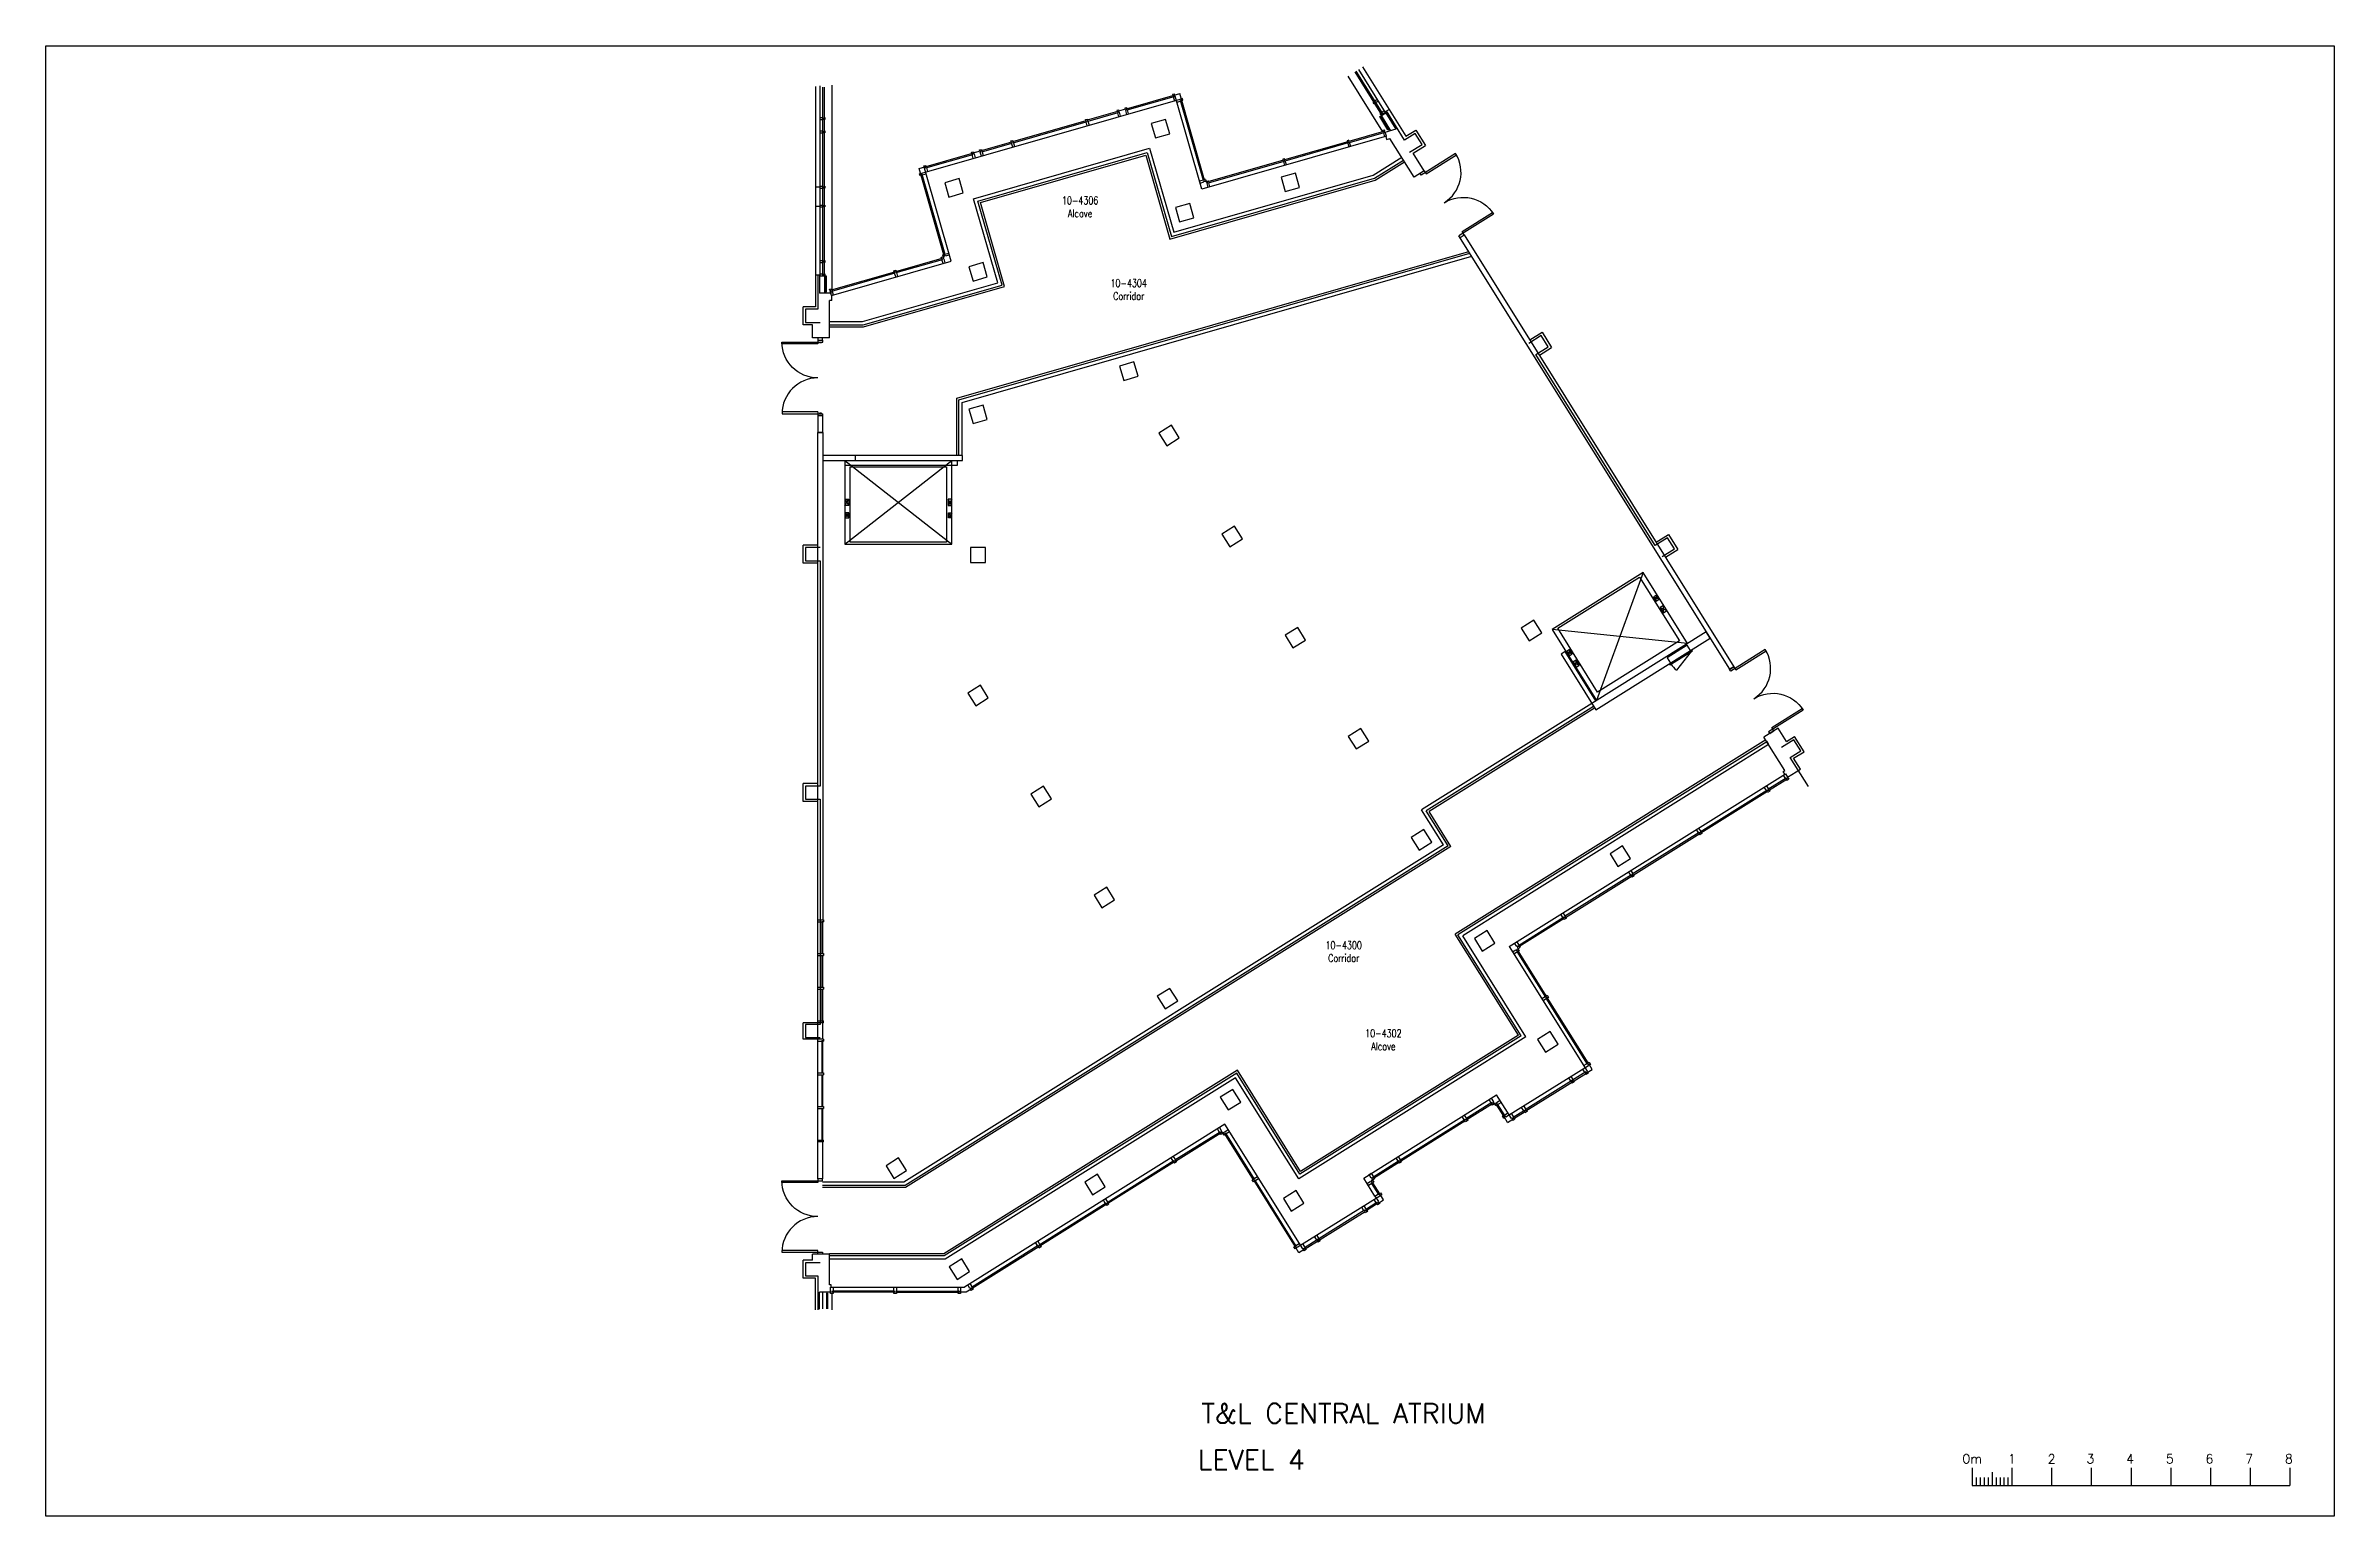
# Model space of a CAD drawing. Extents: x 11182 to 734459, y -1391328 to 152085.
# Drawn here: x 78217 to 135851, y -1153442 to -1116426 of the extents above; entities that cross this region are included whole.
import ezdxf
from ezdxf.enums import TextEntityAlignment as Align

# ---------------------------------------------------------------- set-up
doc = ezdxf.new("R2010")
doc.units = 0
doc.header["$LTSCALE"] = 500
doc.header["$MEASUREMENT"] = 0
doc.layers.get('0').update_dxf_attribs({"linetype": 'CONTINUOUS'})
doc.layers.add('0_Defpoints', color=106, linetype='CONTINUOUS', plot=False)
for name, color, linetype in [('0_room_data', 7, 'CONTINUOUS'), ('0_text', 7, 'CONTINUOUS'), ('1_Wall_Exist', 251, 'CONTINUOUS'), ('3_Text', 7, 'CONTINUOUS')]:
    doc.layers.add(name, color=color, linetype=linetype)
doc.styles.add('1_200', font='simplex.shx', dxfattribs={"width": 0.75, "height": 460})
doc.styles.get("Standard").update_dxf_attribs({"font": 'ROMANS', "height": 200})

msp = doc.modelspace()

# ---------------------------------------------------------------- texts
at = {"layer": '0_text'}
for s, p in [('T&L CENTRAL ATRIUM', (107321, -1151102)), ('LEVEL 4', (107231, -1152269))]:
    msp.add_text(s, height=500, rotation=0, dxfattribs=at).set_placement(p)
for s, p in [('0m', (126734, -1151997)), ('1', (127734, -1151997)), ('2', (128734, -1151997)), ('3', (129710, -1151997)), ('4', (130710, -1151997)), ('5', (131710, -1151997)), ('6', (132710, -1151997)), ('7', (133710, -1151997)), ('8', (134710, -1151997))]:
    msp.add_text(s, height=231, rotation=0, dxfattribs=at).set_placement(p, align=Align.MIDDLE_CENTER)

# ---------------------------------------------------------------- blocks, each defined once
blk = doc.blocks.new('room_data')
at = {"layer": '3_Text', "style": '1_200', "width": 0.75}
for tag, p in [('ROOMNUM', (0, 0)), ('ROOMUSE', (0, -575))]:
    blk.add_attdef(tag, text='', height=345, dxfattribs=at).set_placement(p, align=Align.MIDDLE_CENTER)

# ---------------------------------------------------------------- linework, layer by layer
for p, q in [((126734, -1152222), (126734, -1152667)), ((126734, -1152667), (134734, -1152667)), ((126834, -1152468), (126834, -1152667)), ((126934, -1152468), (126934, -1152667)), ((127034, -1152468), (127034, -1152667)), ((127134, -1152468), (127134, -1152667)), ((127234, -1152335), (127234, -1152667)), ((127334, -1152468), (127334, -1152667)), ((127434, -1152468), (127434, -1152667)), ((127534, -1152468), (127534, -1152667)), ((127634, -1152468), (127634, -1152667)), ((127734, -1152222), (127734, -1152667)), ((128734, -1152222), (128734, -1152667)), ((129734, -1152222), (129734, -1152667)), ((130734, -1152222), (130734, -1152667)), ((131734, -1152222), (131734, -1152667)), ((132734, -1152222), (132734, -1152667)), ((133734, -1152222), (133734, -1152667)), ((134734, -1152222), (134734, -1152667))]:
    msp.add_line(p, q)
at = {"layer": '0_Defpoints'}
msp.add_lwpolyline([(78217, -1116426), (135851, -1116426), (135851, -1153442), (78217, -1153442)], close=True, dxfattribs=at)
at = {"layer": '1_Wall_Exist'}
for p, q in [((111380, -1116957), (112473, -1118705)), ((97601, -1117450), (97601, -1122998)), ((97709, -1117434), (97709, -1122214)), ((97782, -1117471), (97782, -1122214)), ((97819, -1117471), (97819, -1122214)), ((98022, -1122653), (98022, -1117419)), ((111010, -1117188), (111886, -1118591)), ((111182, -1117081), (111859, -1118164)), ((111213, -1117061), (111890, -1118144)), ((111275, -1117022), (111952, -1118106)), ((100278, -1119634), (106786, -1117767)), ((105210, -1118081), (104445, -1118300)), ((105240, -1118044), (105191, -1118057)), ((105191, -1118057), (105199, -1118084)), ((105210, -1118081), (105219, -1118111)), ((105413, -1118023), (105234, -1118074)), ((105243, -1118104), (105234, -1118074)), ((105247, -1118071), (105240, -1118044)), ((105256, -1118100), (105243, -1118104)), ((105284, -1118198), (105256, -1118100)), ((105442, -1117986), (105394, -1117999)), ((105394, -1117999), (105402, -1118026)), ((105421, -1118053), (105410, -1118056)), ((105410, -1118056), (105438, -1118154)), ((105413, -1118023), (105421, -1118053)), ((105437, -1118016), (106779, -1117631)), ((105445, -1118046), (105437, -1118016)), ((105450, -1118012), (105442, -1117986)), ((106623, -1117708), (105445, -1118046)), ((105486, -1118140), (105458, -1118042)), ((106644, -1117641), (106596, -1117655)), ((106596, -1117655), (106603, -1117682)), ((106612, -1117712), (106640, -1117809)), ((106614, -1117679), (106623, -1117708)), ((106647, -1117702), (106638, -1117672)), ((106651, -1117668), (106644, -1117641)), ((106660, -1117698), (106647, -1117702)), ((107330, -1120035), (106660, -1117698)), ((106702, -1117844), (106799, -1117816)), ((107403, -1119807), (106779, -1117631)), ((106789, -1117778), (106786, -1117767)), ((106819, -1117770), (106789, -1117778)), ((106796, -1117802), (106826, -1117794)), ((107373, -1119816), (106796, -1117802)), ((106843, -1117751), (106816, -1117759)), ((106829, -1117807), (106856, -1117799)), ((106856, -1117799), (106843, -1117751)), ((111655, -1117838), (111639, -1117848)), ((111639, -1117848), (111665, -1117890)), ((111692, -1117828), (111661, -1117847)), ((111681, -1117880), (111665, -1117890)), ((111706, -1117849), (111674, -1117868)), ((111748, -1117779), (111686, -1117818)), ((111775, -1117822), (111713, -1117860)), ((111926, -1118063), (111864, -1118102)), ((111952, -1118106), (111890, -1118144)), ((111944, -1118092), (112049, -1118026)), ((111954, -1118105), (112218, -1118528)), ((112440, -1118798), (111983, -1118067)), ((97709, -1118234), (97782, -1118234)), ((97709, -1118284), (97782, -1118284)), ((97709, -1118569), (97782, -1118569)), ((97709, -1118619), (97782, -1118619)), ((97782, -1118246), (97819, -1118246)), ((97782, -1118271), (97819, -1118271)), ((97782, -1118581), (97819, -1118581)), ((97782, -1118606), (97819, -1118606)), ((97819, -1118234), (97838, -1118234)), ((97819, -1118284), (97838, -1118284)), ((97819, -1118569), (97838, -1118569)), ((97819, -1118619), (97838, -1118619)), ((97838, -1118234), (97838, -1118284)), ((97838, -1118569), (97838, -1118619)), ((102571, -1118838), (104421, -1118307)), ((102579, -1118868), (104417, -1118341)), ((104401, -1118284), (104449, -1118270)), ((104408, -1118311), (104401, -1118284)), ((104417, -1118341), (104430, -1118337)), ((104445, -1118439), (104417, -1118341)), ((104430, -1118337), (104421, -1118307)), ((104445, -1118300), (104454, -1118330)), ((104449, -1118270), (104456, -1118297)), ((104454, -1118330), (104465, -1118327)), ((105219, -1118111), (104460, -1118329)), ((104465, -1118327), (104493, -1118425)), ((105219, -1118111), (105208, -1118114)), ((105208, -1118114), (105236, -1118212)), ((106420, -1118279), (106060, -1118383)), ((106060, -1118383), (106163, -1118743)), ((106163, -1118743), (106523, -1118640)), ((106523, -1118640), (106420, -1118279)), ((111906, -1118585), (111031, -1118836)), ((111915, -1118615), (111040, -1118866)), ((111814, -1118210), (111835, -1118197)), ((112020, -1118541), (111814, -1118210)), ((111833, -1118122), (111816, -1118132)), ((111816, -1118132), (111843, -1118174)), ((112041, -1118528), (111835, -1118197)), ((111870, -1118112), (111839, -1118131)), ((111859, -1118164), (111843, -1118174)), ((111883, -1118133), (111852, -1118152)), ((111856, -1118184), (111962, -1118117)), ((112093, -1118564), (111856, -1118184)), ((111936, -1118547), (111888, -1118561)), ((111888, -1118561), (111895, -1118588)), ((111895, -1118588), (111906, -1118585)), ((111904, -1118618), (111932, -1118716)), ((111906, -1118585), (111915, -1118615)), ((111930, -1118578), (111944, -1118574)), ((111939, -1118608), (111930, -1118578)), ((111944, -1118574), (111936, -1118547)), ((112218, -1118528), (111939, -1118608)), ((111980, -1118702), (111952, -1118604)), ((112020, -1118541), (112041, -1118528)), ((112703, -1118634), (112440, -1118798)), ((112473, -1118705), (112722, -1118549)), ((112877, -1118913), (112703, -1118634)), ((112722, -1118549), (112962, -1118932)), ((100211, -1119515), (101553, -1119130)), ((100384, -1119497), (101562, -1119160)), ((101533, -1119107), (101581, -1119093)), ((101540, -1119133), (101533, -1119107)), ((101577, -1119261), (101549, -1119163)), ((101562, -1119160), (101553, -1119130)), ((101577, -1119123), (101756, -1119072)), ((101588, -1119120), (101577, -1119123)), ((101577, -1119123), (101586, -1119153)), ((101581, -1119093), (101588, -1119120)), ((101585, -1120276), (106017, -1119006)), ((101586, -1119153), (101597, -1119150)), ((101597, -1119150), (101625, -1119247)), ((101694, -1120336), (105957, -1119114)), ((101735, -1119048), (101783, -1119035)), ((101743, -1119075), (101735, -1119048)), ((101756, -1119072), (101743, -1119075)), ((101751, -1119105), (101765, -1119102)), ((101779, -1119203), (101751, -1119105)), ((101765, -1119102), (101756, -1119072)), ((101756, -1120371), (105923, -1119176)), ((101780, -1119065), (102547, -1118845)), ((101780, -1119065), (101789, -1119095)), ((101783, -1119035), (101791, -1119062)), ((101789, -1119095), (102548, -1118877)), ((101789, -1119095), (101800, -1119092)), ((101800, -1119092), (101828, -1119189)), ((102526, -1118822), (102574, -1118808)), ((102534, -1118849), (102526, -1118822)), ((102542, -1118879), (102555, -1118875)), ((102570, -1118976), (102542, -1118879)), ((102555, -1118875), (102547, -1118845)), ((102571, -1118838), (102579, -1118868)), ((102574, -1118808), (102582, -1118835)), ((102579, -1118868), (102590, -1118865)), ((102590, -1118865), (102618, -1118962)), ((105923, -1119176), (106529, -1121291)), ((105957, -1119114), (106564, -1121229)), ((106017, -1119006), (106624, -1121120)), ((111980, -1118702), (107330, -1120035)), ((111007, -1118843), (109412, -1119300)), ((111016, -1118873), (109420, -1119330)), ((111037, -1118805), (110989, -1118819)), ((110989, -1118819), (110996, -1118846)), ((110996, -1118846), (111007, -1118843)), ((111005, -1118876), (111033, -1118973)), ((111007, -1118843), (111016, -1118873)), ((111031, -1118836), (111044, -1118832)), ((111040, -1118866), (111031, -1118836)), ((111044, -1118832), (111037, -1118805)), ((111081, -1118960), (111053, -1118862)), ((111644, -1119681), (112366, -1119230)), ((111965, -1118706), (111987, -1118783)), ((111987, -1118783), (112071, -1118758)), ((112679, -1119730), (112071, -1118758)), ((112564, -1119108), (112877, -1118913)), ((112653, -1119125), (112962, -1118932)), ((112932, -1119572), (112653, -1119125)), ((113723, -1119138), (112854, -1119681)), ((112983, -1119652), (113747, -1119175)), ((113747, -1119175), (113723, -1119138)), ((100835, -1121690), (100211, -1119515)), ((100221, -1119650), (100248, -1119642)), ((100235, -1119698), (100221, -1119650)), ((100261, -1119690), (100235, -1119698)), ((100251, -1119653), (100281, -1119645)), ((100288, -1119669), (100258, -1119677)), ((100281, -1119645), (100278, -1119634)), ((100865, -1121682), (100288, -1119669)), ((100389, -1119654), (100291, -1119682)), ((100331, -1119451), (100379, -1119437)), ((100339, -1119478), (100331, -1119451)), ((100347, -1119508), (100360, -1119504)), ((101018, -1121845), (100347, -1119508)), ((100360, -1119504), (100352, -1119474)), ((100376, -1119467), (100384, -1119497)), ((100379, -1119437), (100387, -1119464)), ((100395, -1119494), (100423, -1119592)), ((101219, -1119770), (100859, -1119874)), ((101323, -1120131), (101219, -1119770)), ((106529, -1121291), (111701, -1119808)), ((106564, -1121229), (111680, -1119762)), ((106624, -1121120), (111644, -1119681)), ((107370, -1119805), (107272, -1119833)), ((107403, -1119807), (107373, -1119816)), ((107380, -1119840), (107410, -1119831)), ((107427, -1119788), (107400, -1119796)), ((107410, -1119831), (107414, -1119844)), ((107414, -1119844), (107489, -1119823)), ((107427, -1119788), (107448, -1119863)), ((109388, -1119307), (107483, -1119853)), ((107496, -1119850), (107489, -1119823)), ((109396, -1119337), (107492, -1119883)), ((109689, -1119630), (109329, -1119734)), ((109329, -1119734), (109432, -1120094)), ((109417, -1119270), (109369, -1119283)), ((109369, -1119283), (109377, -1119310)), ((109385, -1119340), (109413, -1119438)), ((109388, -1119307), (109396, -1119337)), ((109412, -1119300), (109425, -1119297)), ((109420, -1119330), (109412, -1119300)), ((109425, -1119297), (109417, -1119270)), ((109461, -1119424), (109433, -1119326)), ((109793, -1119991), (109689, -1119630)), ((111680, -1119762), (112412, -1119304)), ((111701, -1119808), (112439, -1119346)), ((112933, -1119571), (112679, -1119730)), ((112854, -1119681), (112827, -1119638)), ((112933, -1119571), (112983, -1119652)), ((97709, -1119983), (97601, -1119983)), ((97709, -1119964), (97782, -1119964)), ((97709, -1120014), (97782, -1120014)), ((97782, -1119976), (97819, -1119976)), ((97782, -1120001), (97819, -1120001)), ((97819, -1119964), (97838, -1119964)), ((97819, -1120014), (97838, -1120014)), ((97838, -1119964), (97838, -1120014)), ((100859, -1119874), (100962, -1120234)), ((100962, -1120234), (101323, -1120131)), ((102192, -1122391), (101585, -1120276)), ((102300, -1122451), (101694, -1120336)), ((102362, -1122485), (101756, -1120371)), ((107026, -1120394), (106666, -1120497)), ((107130, -1120754), (107026, -1120394)), ((107286, -1119881), (107384, -1119853)), ((107384, -1119853), (107380, -1119840)), ((107448, -1119863), (107459, -1119860)), ((107468, -1119890), (107457, -1119893)), ((107457, -1119893), (107485, -1119991)), ((107459, -1119860), (107468, -1119890)), ((107492, -1119883), (107483, -1119853)), ((107533, -1119977), (107505, -1119879)), ((109432, -1120094), (109793, -1119991)), ((97709, -1120471), (97601, -1120471)), ((97709, -1120434), (97782, -1120434)), ((97709, -1120484), (97782, -1120484)), ((97782, -1120446), (97819, -1120446)), ((97782, -1120471), (97819, -1120471)), ((97819, -1120434), (97838, -1120434)), ((97819, -1120484), (97838, -1120484)), ((97838, -1120434), (97838, -1120484)), ((106666, -1120497), (106769, -1120858)), ((106769, -1120858), (107130, -1120754)), ((114677, -1120664), (113808, -1121207)), ((113890, -1121103), (114653, -1120626)), ((114653, -1120626), (114677, -1120664)), ((120628, -1132122), (113808, -1121207)), ((113835, -1121250), (113941, -1121184)), ((113941, -1121184), (113890, -1121103)), ((113940, -1121185), (120733, -1132056)), ((97709, -1121829), (97782, -1121829)), ((97709, -1121879), (97782, -1121879)), ((97782, -1121841), (97819, -1121841)), ((97782, -1121866), (97819, -1121866)), ((97819, -1121829), (97838, -1121829)), ((97819, -1121879), (97838, -1121879)), ((97838, -1121829), (97838, -1121879)), ((98002, -1122710), (101018, -1121845)), ((98002, -1122572), (99598, -1122114)), ((98011, -1122602), (99607, -1122144)), ((99577, -1122091), (99625, -1122077)), ((99585, -1122118), (99577, -1122091)), ((99598, -1122114), (99585, -1122118)), ((99594, -1122148), (99607, -1122144)), ((99607, -1122144), (99598, -1122114)), ((99622, -1122107), (100791, -1121772)), ((99622, -1122107), (99631, -1122137)), ((99625, -1122077), (99633, -1122104)), ((99631, -1122137), (100800, -1121802)), ((99642, -1122134), (99670, -1122232)), ((100771, -1121749), (100846, -1121727)), ((100778, -1121776), (100771, -1121749)), ((100815, -1121903), (100787, -1121806)), ((100800, -1121802), (100791, -1121772)), ((100805, -1121687), (100832, -1121679)), ((100805, -1121687), (100826, -1121762)), ((100826, -1121762), (100815, -1121765)), ((100815, -1121765), (100824, -1121795)), ((100824, -1121795), (100835, -1121792)), ((100835, -1121690), (100865, -1121682)), ((100835, -1121792), (100863, -1121890)), ((100872, -1121706), (100842, -1121714)), ((100842, -1121714), (100846, -1121727)), ((100862, -1121671), (100959, -1121643)), ((100876, -1121719), (100872, -1121706)), ((100973, -1121691), (100876, -1121719)), ((101160, -1125300), (114055, -1121602)), ((101210, -1125337), (114082, -1121646)), ((101297, -1125403), (114130, -1121724)), ((101826, -1121885), (101465, -1121988)), ((101465, -1121988), (101569, -1122349)), ((101929, -1122246), (101826, -1121885)), ((97709, -1122198), (97601, -1122198)), ((97663, -1122198), (97663, -1123060)), ((97707, -1122214), (97707, -1122656)), ((97832, -1122229), (97707, -1122229)), ((97985, -1122653), (97707, -1122653)), ((97709, -1122164), (97782, -1122164)), ((97709, -1122214), (97782, -1122214)), ((97782, -1122176), (97819, -1122176)), ((97782, -1122201), (97819, -1122201)), ((97819, -1122164), (97838, -1122164)), ((97819, -1122214), (97838, -1122214)), ((97832, -1122229), (97832, -1122653)), ((97838, -1122164), (97838, -1122214)), ((97857, -1122619), (97857, -1122229)), ((97882, -1122229), (97857, -1122229)), ((97882, -1122619), (97857, -1122619)), ((97882, -1122619), (97882, -1122229)), ((97957, -1122556), (98005, -1122542)), ((97965, -1122583), (97957, -1122556)), ((97978, -1122579), (97965, -1122583)), ((97974, -1122612), (97987, -1122609)), ((98002, -1122710), (97974, -1122612)), ((97987, -1122609), (97978, -1122579)), ((98013, -1122569), (98002, -1122572)), ((98002, -1122572), (98011, -1122602)), ((98005, -1122542), (98013, -1122569)), ((98011, -1122602), (98022, -1122599)), ((98017, -1122834), (98017, -1122706)), ((98022, -1122599), (98050, -1122696)), ((98790, -1123367), (102192, -1122391)), ((98803, -1123454), (102300, -1122451)), ((98810, -1123504), (102362, -1122485)), ((99622, -1122246), (99594, -1122148)), ((101569, -1122349), (101929, -1122246)), ((97291, -1123450), (97291, -1122998)), ((97601, -1122998), (97291, -1122998)), ((97663, -1123060), (97353, -1123060)), ((97353, -1123060), (97353, -1123389)), ((97954, -1123774), (97954, -1122834)), ((98017, -1122834), (97954, -1122834)), ((97526, -1123450), (97291, -1123450)), ((97353, -1123389), (97723, -1123389)), ((97526, -1123774), (97526, -1123450)), ((97954, -1123774), (97526, -1123774)), ((97657, -1123774), (97658, -1123932)), ((97782, -1123774), (97657, -1123774)), ((97657, -1123837), (97782, -1123836)), ((97783, -1123887), (97782, -1123774)), ((97954, -1123367), (98790, -1123367)), ((97954, -1123454), (98803, -1123454)), ((97954, -1123504), (98810, -1123504)), ((115882, -1123722), (115569, -1123918)), ((115593, -1123830), (115902, -1123637)), ((116057, -1124001), (115882, -1123722)), ((115902, -1123637), (116141, -1124021)), ((96758, -1123889), (97783, -1123887)), ((96758, -1123933), (96758, -1123889)), ((97658, -1123932), (96758, -1123933)), ((97702, -1123903), (97702, -1123887)), ((97753, -1123903), (97702, -1123903)), ((97753, -1123887), (97753, -1123903)), ((105622, -1124384), (105262, -1124488)), ((105725, -1124745), (105622, -1124384)), ((115744, -1124197), (116057, -1124001)), ((118749, -1129006), (115744, -1124197)), ((115833, -1124214), (116141, -1124021)), ((105262, -1124488), (105365, -1124848)), ((105365, -1124848), (105725, -1124745)), ((101160, -1126739), (101160, -1125300)), ((101210, -1126739), (101210, -1125337)), ((101297, -1126739), (101297, -1125403)), ((101826, -1125473), (101465, -1125576)), ((101465, -1125576), (101569, -1125937)), ((101929, -1125833), (101826, -1125473)), ((97660, -1125643), (96760, -1125644)), ((96760, -1125644), (96760, -1125689)), ((96760, -1125689), (97785, -1125687)), ((97660, -1125643), (97661, -1126162)), ((97785, -1125738), (97660, -1125738)), ((97785, -1126162), (97661, -1126162)), ((97661, -1144948), (97661, -1126162)), ((97661, -1126162), (97786, -1126162)), ((97755, -1125671), (97705, -1125671)), ((97705, -1125671), (97705, -1125687)), ((97756, -1125687), (97755, -1125671)), ((97786, -1126162), (97785, -1125687)), ((97785, -1126162), (97785, -1138429)), ((101569, -1125937), (101929, -1125833)), ((106566, -1125979), (106248, -1126178)), ((106248, -1126178), (106447, -1126496)), ((106765, -1126297), (106566, -1125979)), ((101307, -1126739), (97785, -1126739)), ((98598, -1126739), (98598, -1126864)), ((101307, -1126864), (101307, -1126739)), ((106447, -1126496), (106765, -1126297)), ((97785, -1126864), (101307, -1126864)), ((98340, -1126864), (101040, -1128974)), ((98340, -1128974), (101040, -1126864)), ((98340, -1126864), (98340, -1128974)), ((101167, -1126991), (98340, -1126991)), ((98475, -1128921), (98475, -1127026)), ((98475, -1127026), (100905, -1127026)), ((100905, -1127026), (100905, -1128921)), ((101040, -1128974), (101040, -1126864)), ((101167, -1126864), (101167, -1126991)), ((98340, -1127995), (98440, -1127843)), ((98340, -1127843), (98440, -1127995)), ((98340, -1127843), (98440, -1127843)), ((98440, -1127843), (98440, -1127995)), ((101040, -1127843), (100940, -1127995)), ((101040, -1127995), (100940, -1127843)), ((100940, -1127843), (100940, -1127995)), ((101040, -1127843), (100940, -1127843)), ((98440, -1127995), (98340, -1127995)), ((98351, -1128186), (98440, -1128313)), ((98351, -1128313), (98440, -1128186)), ((98440, -1128186), (98351, -1128186)), ((98351, -1128186), (98351, -1128313)), ((98351, -1128313), (98440, -1128313)), ((98440, -1128313), (98440, -1128186)), ((100940, -1127995), (101040, -1127995)), ((101040, -1128313), (100951, -1128186)), ((101040, -1128186), (100951, -1128313)), ((100951, -1128313), (100951, -1128186)), ((100951, -1128186), (101040, -1128186)), ((101040, -1128313), (100951, -1128313)), ((97661, -1128998), (97291, -1128998)), ((97291, -1129450), (97291, -1128998)), ((97723, -1129060), (97353, -1129060)), ((97353, -1129060), (97353, -1129389)), ((98340, -1128974), (101040, -1128974)), ((100905, -1128921), (98475, -1128921)), ((101885, -1129055), (101510, -1129055)), ((101510, -1129055), (101510, -1129430)), ((101885, -1129430), (101885, -1129055)), ((108156, -1128523), (107838, -1128722)), ((107838, -1128722), (108036, -1129040)), ((108036, -1129040), (108355, -1128841)), ((108355, -1128841), (108156, -1128523)), ((119062, -1128810), (118749, -1129006)), ((118773, -1128919), (119081, -1128726)), ((119236, -1129089), (119062, -1128810)), ((119081, -1128726), (119321, -1129109)), ((97661, -1129450), (97291, -1129450)), ((97353, -1129389), (97723, -1129389)), ((97723, -1129389), (97723, -1135060)), ((101510, -1129430), (101885, -1129430)), ((118923, -1129285), (119236, -1129089)), ((119012, -1129302), (119321, -1129109)), ((118444, -1129685), (116154, -1131116)), ((116297, -1131089), (118357, -1129802)), ((118444, -1129685), (117272, -1132905)), ((118357, -1129802), (119362, -1131409)), ((119562, -1131475), (118444, -1129685)), ((118785, -1130252), (118710, -1130299)), ((118710, -1130299), (118852, -1130360)), ((118710, -1130299), (118777, -1130407)), ((118777, -1130407), (118785, -1130252)), ((118777, -1130407), (118852, -1130360)), ((118852, -1130360), (118785, -1130252)), ((118963, -1130515), (118878, -1130568)), ((118878, -1130568), (119043, -1130645)), ((118878, -1130568), (118959, -1130698)), ((118959, -1130698), (118963, -1130515)), ((118959, -1130698), (119043, -1130645)), ((109746, -1131068), (109428, -1131266)), ((109428, -1131266), (109627, -1131584)), ((109945, -1131386), (109746, -1131068)), ((115694, -1130888), (115376, -1131087)), ((115376, -1131087), (115574, -1131405)), ((115574, -1131405), (115893, -1131206)), ((115893, -1131206), (115694, -1130888)), ((119562, -1131475), (116154, -1131116)), ((116154, -1131116), (117272, -1132905)), ((117301, -1132696), (116297, -1131089)), ((120035, -1131179), (117152, -1132981)), ((117252, -1133141), (120135, -1131339)), ((120135, -1131339), (120035, -1131179)), ((109627, -1131584), (109945, -1131386)), ((116485, -1131678), (116379, -1131744)), ((116379, -1131744), (117252, -1133141)), ((117258, -1132914), (116485, -1131678)), ((116590, -1131624), (116514, -1131671)), ((116514, -1131671), (116657, -1131732)), ((116514, -1131671), (116581, -1131779)), ((116581, -1131779), (116590, -1131624)), ((116581, -1131779), (116657, -1131732)), ((116657, -1131732), (116590, -1131624)), ((116758, -1131893), (116673, -1131946)), ((116754, -1132075), (116758, -1131893)), ((116838, -1132022), (116758, -1131893)), ((119362, -1131409), (117301, -1132696)), ((119553, -1131518), (119052, -1131831)), ((119052, -1131831), (119135, -1131964)), ((119118, -1132011), (119686, -1131656)), ((119652, -1131677), (119285, -1132140)), ((119636, -1131651), (119553, -1131518)), ((119686, -1131656), (119669, -1131630)), ((121521, -1131623), (120652, -1132166)), ((120782, -1132138), (121545, -1131661)), ((121545, -1131661), (121521, -1131623)), ((116673, -1131946), (116838, -1132022)), ((116754, -1132075), (116838, -1132022)), ((119102, -1131985), (119118, -1132011)), ((120625, -1132123), (120731, -1132057)), ((120652, -1132166), (120625, -1132123)), ((120733, -1132056), (120628, -1132122)), ((120731, -1132057), (120782, -1132138)), ((101757, -1132522), (101439, -1132720)), ((101439, -1132720), (101637, -1133038)), ((101637, -1133038), (101955, -1132840)), ((101955, -1132840), (101757, -1132522)), ((117152, -1132981), (112865, -1135659)), ((117198, -1133055), (112986, -1135687)), ((111335, -1133611), (111017, -1133810)), ((111534, -1133929), (111335, -1133611)), ((117225, -1133097), (113055, -1135703)), ((121850, -1133600), (121487, -1133827)), ((122475, -1133150), (121606, -1133693)), ((121633, -1133736), (121739, -1133670)), ((121688, -1133589), (122452, -1133112)), ((121739, -1133670), (121688, -1133589)), ((122061, -1133938), (121850, -1133600)), ((122452, -1133112), (122475, -1133150)), ((111017, -1133810), (111216, -1134128)), ((111216, -1134128), (111534, -1133929)), ((121533, -1133901), (113715, -1138787)), ((121560, -1133944), (113783, -1138803)), ((121606, -1134018), (113904, -1138831)), ((122014, -1134670), (121487, -1133827)), ((121551, -1133935), (121604, -1134019)), ((121606, -1133693), (121633, -1133736)), ((122241, -1133899), (121928, -1134094)), ((122061, -1133938), (122261, -1133814)), ((122153, -1134342), (122416, -1134178)), ((122237, -1134362), (122500, -1134197)), ((122416, -1134178), (122241, -1133899)), ((122500, -1134197), (122261, -1133814)), ((115073, -1139101), (122032, -1134752)), ((121977, -1134693), (122014, -1134670)), ((122019, -1134761), (121977, -1134693)), ((122032, -1134872), (121978, -1134786)), ((122032, -1134752), (122086, -1134838)), ((122086, -1134838), (122409, -1134636)), ((122609, -1135073), (122153, -1134342)), ((122409, -1134636), (122237, -1134362)), ((97291, -1135450), (97291, -1134998)), ((97661, -1134998), (97291, -1134998)), ((97723, -1135060), (97353, -1135060)), ((97353, -1135060), (97353, -1135389)), ((97353, -1135389), (97723, -1135389)), ((97723, -1135389), (97723, -1141060)), ((103347, -1135066), (103029, -1135265)), ((103029, -1135265), (103228, -1135583)), ((103228, -1135583), (103546, -1135384)), ((103546, -1135384), (103347, -1135066)), ((119885, -1136214), (121565, -1135164)), ((119901, -1136240), (121582, -1135190)), ((121550, -1135173), (121496, -1135087)), ((121550, -1135053), (121604, -1135139)), ((121565, -1135164), (121550, -1135173)), ((121582, -1135190), (121565, -1135164)), ((121566, -1135200), (121582, -1135190)), ((121581, -1135224), (121566, -1135200)), ((121635, -1135190), (121581, -1135224)), ((122047, -1134862), (121589, -1135149)), ((121589, -1135149), (121606, -1135175)), ((121606, -1135175), (122064, -1134889)), ((121620, -1135166), (121635, -1135190)), ((122064, -1134889), (122047, -1134862)), ((122063, -1134922), (122048, -1134899)), ((122117, -1134888), (122063, -1134922)), ((122086, -1134838), (122071, -1134848)), ((122071, -1134848), (122088, -1134874)), ((122088, -1134874), (122103, -1134865)), ((122103, -1134865), (122117, -1134888)), ((97661, -1135450), (97291, -1135450)), ((113417, -1136541), (112865, -1135659)), ((113537, -1136569), (112986, -1135687)), ((113606, -1136585), (113055, -1135703)), ((113417, -1136541), (99831, -1145030)), ((112925, -1136155), (112607, -1136354)), ((112607, -1136354), (112806, -1136672)), ((112806, -1136672), (113124, -1136473)), ((113124, -1136473), (112925, -1136155)), ((119858, -1136231), (118174, -1137283)), ((118194, -1137307), (119874, -1136257)), ((119842, -1136240), (119788, -1136154)), ((119843, -1136120), (119896, -1136206)), ((119874, -1136257), (119858, -1136231)), ((119859, -1136267), (119874, -1136257)), ((119873, -1136291), (119859, -1136267)), ((119928, -1136257), (119873, -1136291)), ((119896, -1136206), (119881, -1136216)), ((119881, -1136216), (119898, -1136242)), ((119898, -1136242), (119913, -1136233)), ((119913, -1136233), (119928, -1136257)), ((113537, -1136569), (99857, -1145117)), ((113606, -1136585), (99871, -1145167)), ((117930, -1136566), (117612, -1136764)), ((117612, -1136764), (117811, -1137082)), ((117811, -1137082), (118129, -1136884)), ((118129, -1136884), (117930, -1136566)), ((104936, -1137610), (104618, -1137809)), ((105135, -1137928), (104936, -1137610)), ((118150, -1137298), (116467, -1138349)), ((116487, -1138374), (118167, -1137324)), ((118135, -1137307), (118081, -1137221)), ((118135, -1137187), (118189, -1137273)), ((118167, -1137324), (118150, -1137298)), ((118151, -1137334), (118167, -1137324)), ((118166, -1137357), (118151, -1137334)), ((118220, -1137324), (118166, -1137357)), ((118174, -1137283), (118190, -1137309)), ((118190, -1137309), (118205, -1137300)), ((118205, -1137300), (118220, -1137324)), ((104618, -1137809), (104817, -1138127)), ((104817, -1138127), (105135, -1137928)), ((116428, -1138254), (116482, -1138340)), ((97661, -1138429), (97806, -1138429)), ((97661, -1138481), (97763, -1138481)), ((97763, -1138467), (97791, -1138467)), ((97763, -1138467), (97763, -1139278)), ((97791, -1139278), (97791, -1138467)), ((97791, -1138481), (97806, -1138481)), ((97806, -1138429), (97806, -1138479)), ((115304, -1141331), (113715, -1138787)), ((115373, -1141347), (113783, -1138803)), ((115494, -1141375), (113904, -1138831)), ((114515, -1138700), (114197, -1138898)), ((114714, -1139018), (114515, -1138700)), ((115306, -1139075), (116443, -1138364)), ((115319, -1139103), (116460, -1138391)), ((116428, -1138374), (116374, -1138288)), ((116443, -1138364), (116428, -1138374)), ((116460, -1138391), (116443, -1138364)), ((116459, -1138424), (116444, -1138400)), ((116513, -1138390), (116459, -1138424)), ((116467, -1138349), (116484, -1138376)), ((116471, -1138347), (116487, -1138374)), ((116484, -1138376), (116499, -1138366)), ((116499, -1138366), (116513, -1138390)), ((97661, -1139278), (97806, -1139278)), ((97661, -1139328), (97806, -1139328)), ((97763, -1139328), (97763, -1140125)), ((97791, -1140125), (97791, -1139328)), ((97806, -1139278), (97806, -1139328)), ((114197, -1138898), (114396, -1139216)), ((114396, -1139216), (114714, -1139018)), ((115073, -1139101), (117035, -1142240)), ((115158, -1139237), (115244, -1139183)), ((115278, -1139237), (115192, -1139291)), ((115263, -1139102), (115209, -1139015)), ((115244, -1139183), (115254, -1139198)), ((115254, -1139198), (115280, -1139181)), ((115279, -1139092), (115263, -1139102)), ((115264, -1138981), (115318, -1139068)), ((115295, -1139205), (115269, -1139222)), ((115269, -1139222), (115988, -1140374)), ((115271, -1139167), (115349, -1139118)), ((115280, -1139181), (115271, -1139167)), ((115295, -1139118), (115279, -1139092)), ((115280, -1139128), (115295, -1139118)), ((115280, -1139128), (115328, -1139206)), ((116006, -1140342), (115295, -1139205)), ((115305, -1139221), (115295, -1139205)), ((115318, -1139068), (115303, -1139077)), ((115303, -1139077), (115319, -1139103)), ((115328, -1139206), (115305, -1139221)), ((115334, -1139094), (115349, -1139118)), ((97661, -1140125), (97806, -1140125)), ((97661, -1140175), (97806, -1140175)), ((97763, -1140175), (97763, -1140985)), ((97791, -1140985), (97791, -1140175)), ((97806, -1140125), (97806, -1140175)), ((106526, -1140154), (106208, -1140353)), ((106208, -1140353), (106407, -1140671)), ((106407, -1140671), (106725, -1140472)), ((106725, -1140472), (106526, -1140154)), ((115893, -1140413), (115979, -1140359)), ((116013, -1140413), (115927, -1140467)), ((115988, -1140374), (116015, -1140357)), ((116030, -1140381), (116003, -1140398)), ((117042, -1142060), (116003, -1140398)), ((116006, -1140342), (116029, -1140328)), ((116015, -1140357), (116006, -1140342)), ((116029, -1140328), (116063, -1140382)), ((117060, -1142029), (116030, -1140381)), ((116040, -1140397), (116030, -1140381)), ((116063, -1140382), (116040, -1140397)), ((97291, -1141429), (97291, -1141020)), ((97806, -1141020), (97291, -1141020)), ((97723, -1141060), (97353, -1141060)), ((97353, -1141060), (97353, -1141389)), ((97661, -1140972), (97763, -1140972)), ((97763, -1140985), (97791, -1140985)), ((97785, -1141429), (97785, -1140998)), ((97791, -1140972), (97806, -1140972)), ((97806, -1141020), (97806, -1140972)), ((97806, -1141429), (97291, -1141429)), ((97353, -1141389), (97723, -1141389)), ((97661, -1141481), (97763, -1141481)), ((97763, -1141467), (97791, -1141467)), ((97763, -1141467), (97763, -1142278)), ((97791, -1142278), (97791, -1141467)), ((97791, -1141481), (97806, -1141481)), ((97806, -1141429), (97806, -1141479)), ((115494, -1141375), (109773, -1144949)), ((115373, -1141347), (109801, -1144829)), ((115304, -1141331), (109817, -1144760)), ((116105, -1141244), (115787, -1141442)), ((115787, -1141442), (115985, -1141760)), ((115985, -1141760), (116303, -1141562)), ((116303, -1141562), (116105, -1141244)), ((97661, -1142278), (97806, -1142278)), ((97806, -1142278), (97806, -1142328)), ((108227, -1142216), (100832, -1146837)), ((108211, -1142285), (100847, -1146887)), ((109801, -1144829), (108211, -1142285)), ((109817, -1144760), (108227, -1142216)), ((117067, -1142100), (114989, -1143398)), ((117004, -1142259), (115479, -1143212)), ((115496, -1143238), (117020, -1142285)), ((116980, -1142274), (116926, -1142187)), ((116947, -1142099), (117033, -1142045)), ((117012, -1142290), (116996, -1142264)), ((117012, -1142324), (116997, -1142300)), ((117066, -1142290), (117012, -1142324)), ((117035, -1142240), (117020, -1142249)), ((117020, -1142249), (117036, -1142275)), ((117036, -1142275), (117164, -1142196)), ((117042, -1142060), (117069, -1142044)), ((117051, -1142266), (117066, -1142290)), ((117084, -1142068), (117057, -1142084)), ((117057, -1142084), (117067, -1142100)), ((117059, -1142029), (117083, -1142014)), ((117069, -1142044), (117059, -1142029)), ((117083, -1142014), (117117, -1142068)), ((117093, -1142083), (117084, -1142068)), ((117117, -1142068), (117093, -1142083)), ((117164, -1142196), (117093, -1142083)), ((97661, -1142328), (97806, -1142328)), ((97763, -1142328), (97763, -1143125)), ((97791, -1143125), (97791, -1142328)), ((108183, -1142405), (100872, -1146974)), ((108116, -1142698), (107798, -1142897)), ((108315, -1143016), (108116, -1142698)), ((109773, -1144949), (108183, -1142405)), ((111409, -1144928), (114757, -1142835)), ((115129, -1143430), (114757, -1142835)), ((116627, -1142494), (116573, -1142408)), ((116628, -1142374), (116681, -1142460)), ((116659, -1142511), (116643, -1142485)), ((116659, -1142544), (116644, -1142521)), ((116713, -1142511), (116659, -1142544)), ((116667, -1142470), (116683, -1142496)), ((116698, -1142487), (116713, -1142511)), ((97661, -1143125), (97806, -1143125)), ((97661, -1143175), (97806, -1143175)), ((97763, -1143175), (97763, -1143985)), ((97791, -1143985), (97791, -1143175)), ((97806, -1143125), (97806, -1143175)), ((107798, -1142897), (107997, -1143215)), ((107997, -1143215), (108315, -1143016)), ((112316, -1144481), (113958, -1143455)), ((113889, -1143378), (113943, -1143344)), ((113943, -1143464), (113889, -1143378)), ((113943, -1143344), (113997, -1143430)), ((113958, -1143455), (113943, -1143464)), ((113975, -1143481), (113958, -1143455)), ((113997, -1143430), (113982, -1143440)), ((113982, -1143440), (113998, -1143466)), ((114636, -1143031), (113985, -1143438)), ((113998, -1143466), (114013, -1143457)), ((114653, -1143057), (114002, -1143464)), ((114013, -1143457), (114028, -1143481)), ((114567, -1142954), (114621, -1142921)), ((114621, -1143041), (114567, -1142954)), ((114621, -1142921), (114675, -1143007)), ((114636, -1143031), (114621, -1143041)), ((114653, -1143057), (114636, -1143031)), ((114637, -1143067), (114653, -1143057)), ((114652, -1143091), (114637, -1143067)), ((114730, -1143042), (114652, -1143091)), ((114675, -1143007), (114660, -1143016)), ((114660, -1143016), (114677, -1143042)), ((114677, -1143042), (114691, -1143033)), ((114740, -1143111), (114691, -1143033)), ((114730, -1143042), (114740, -1143058)), ((114740, -1143058), (114766, -1143041)), ((114764, -1143096), (114740, -1143111)), ((114781, -1143065), (114755, -1143081)), ((114755, -1143081), (114764, -1143096)), ((114756, -1143026), (114843, -1142972)), ((114766, -1143041), (114756, -1143026)), ((114936, -1143372), (114764, -1143096)), ((114969, -1143365), (114781, -1143065)), ((114877, -1143026), (114790, -1143080)), ((114905, -1143375), (114929, -1143360)), ((114939, -1143429), (114905, -1143375)), ((114929, -1143360), (114939, -1143376)), ((114939, -1143376), (114965, -1143359)), ((114963, -1143415), (114939, -1143429)), ((114980, -1143383), (114953, -1143400)), ((115033, -1143527), (114953, -1143400)), ((114955, -1143344), (115041, -1143290)), ((114989, -1143398), (114980, -1143383)), ((115033, -1143527), (115161, -1143447)), ((115145, -1143421), (115129, -1143430)), ((115130, -1143310), (115183, -1143396)), ((115161, -1143447), (115145, -1143421)), ((115161, -1143481), (115146, -1143457)), ((115215, -1143447), (115161, -1143481)), ((115456, -1143226), (115169, -1143406)), ((115169, -1143406), (115185, -1143432)), ((115185, -1143432), (115200, -1143423)), ((115188, -1143430), (115472, -1143253)), ((115200, -1143423), (115215, -1143447)), ((115440, -1143236), (115386, -1143150)), ((115440, -1143116), (115494, -1143202)), ((115472, -1143253), (115456, -1143226)), ((115456, -1143263), (115472, -1143253)), ((115471, -1143286), (115456, -1143263)), ((115526, -1143252), (115471, -1143286)), ((115479, -1143212), (115496, -1143238)), ((115511, -1143229), (115526, -1143252)), ((97661, -1143972), (97763, -1143972)), ((97806, -1144020), (97661, -1144020)), ((97763, -1143985), (97791, -1143985)), ((97785, -1144948), (97785, -1144020)), ((97791, -1143972), (97806, -1143972)), ((97806, -1144020), (97806, -1143972)), ((107914, -1143574), (101355, -1147673)), ((107792, -1143770), (106655, -1144480)), ((107809, -1143796), (106668, -1144509)), ((107777, -1143780), (107723, -1143693)), ((107777, -1143660), (107831, -1143746)), ((107792, -1143770), (107777, -1143780)), ((107809, -1143796), (107792, -1143770)), ((107808, -1143830), (107793, -1143806)), ((107886, -1143781), (107808, -1143830)), ((107831, -1143746), (107816, -1143755)), ((107816, -1143755), (107833, -1143781)), ((107833, -1143781), (107848, -1143772)), ((107896, -1143850), (107848, -1143772)), ((107886, -1143781), (107896, -1143797)), ((107896, -1143797), (107922, -1143780)), ((107920, -1143835), (107896, -1143850)), ((108631, -1144973), (107909, -1143818)), ((107937, -1143804), (107911, -1143820)), ((107913, -1143765), (107999, -1143711)), ((107922, -1143780), (107913, -1143765)), ((109875, -1146713), (107914, -1143574)), ((108657, -1144956), (107936, -1143801)), ((107946, -1143819), (107937, -1143804)), ((108033, -1143765), (107946, -1143819)), ((112333, -1144507), (113959, -1143491)), ((113959, -1143491), (113975, -1143481)), ((113974, -1143515), (113959, -1143491)), ((114028, -1143481), (113974, -1143515)), ((99696, -1144422), (99378, -1144620)), ((99378, -1144620), (99577, -1144938)), ((99895, -1144740), (99696, -1144422)), ((106628, -1144497), (104945, -1145549)), ((106645, -1144524), (104965, -1145573)), ((106613, -1144507), (106559, -1144421)), ((106613, -1144387), (106667, -1144473)), ((106645, -1144524), (106628, -1144497)), ((106629, -1144534), (106645, -1144524)), ((106644, -1144557), (106629, -1144534)), ((106698, -1144523), (106644, -1144557)), ((106667, -1144473), (106652, -1144483)), ((106652, -1144483), (106668, -1144509)), ((106683, -1144500), (106698, -1144523)), ((111638, -1144904), (112289, -1144498)), ((111655, -1144931), (112309, -1144522)), ((112223, -1144419), (112277, -1144385)), ((112277, -1144505), (112223, -1144419)), ((112277, -1144385), (112331, -1144471)), ((112293, -1144495), (112277, -1144505)), ((112309, -1144522), (112293, -1144495)), ((112293, -1144532), (112309, -1144522)), ((112308, -1144555), (112293, -1144532)), ((112363, -1144521), (112308, -1144555)), ((112331, -1144471), (112316, -1144481)), ((112316, -1144481), (112333, -1144507)), ((112333, -1144507), (112348, -1144498)), ((112348, -1144498), (112363, -1144521)), ((96757, -1145043), (96757, -1144998)), ((96757, -1144998), (97782, -1144998)), ((97657, -1145043), (96757, -1145043)), ((97782, -1144948), (97657, -1144948)), ((97657, -1144948), (97657, -1145043)), ((97785, -1144948), (97661, -1144948)), ((97782, -1144998), (97782, -1144948)), ((99831, -1145030), (97782, -1145030)), ((99857, -1145117), (97782, -1145117)), ((99871, -1145167), (97782, -1145167)), ((99577, -1144938), (99895, -1144740)), ((104701, -1144832), (104383, -1145031)), ((104383, -1145031), (104582, -1145349)), ((104582, -1145349), (104900, -1145150)), ((104900, -1145150), (104701, -1144832)), ((108597, -1144972), (108621, -1144957)), ((108631, -1145026), (108597, -1144972)), ((108631, -1144973), (108657, -1144956)), ((108655, -1145011), (108631, -1145026)), ((108644, -1144994), (109684, -1146659)), ((108672, -1144980), (108645, -1144996)), ((108647, -1144940), (108733, -1144887)), ((108657, -1144956), (108647, -1144940)), ((109711, -1146643), (108670, -1144977)), ((108681, -1144995), (108672, -1144980)), ((108767, -1144941), (108681, -1144995)), ((111693, -1145382), (111409, -1144928)), ((111494, -1145064), (111580, -1145010)), ((111528, -1145118), (111494, -1145064)), ((111614, -1145065), (111528, -1145118)), ((111545, -1144843), (111599, -1144809)), ((111599, -1144929), (111545, -1144843)), ((111580, -1145010), (111589, -1145025)), ((111589, -1145025), (111616, -1145009)), ((111599, -1144809), (111653, -1144895)), ((111614, -1144919), (111599, -1144929)), ((111631, -1145033), (111604, -1145049)), ((111604, -1145049), (111614, -1145065)), ((111606, -1144994), (111684, -1144945)), ((111616, -1145009), (111606, -1144994)), ((111631, -1144946), (111614, -1144919)), ((111789, -1145344), (111614, -1145065)), ((111615, -1144955), (111631, -1144946)), ((111615, -1144955), (111664, -1145033)), ((111640, -1145048), (111631, -1145033)), ((111653, -1144895), (111638, -1144904)), ((111638, -1144904), (111655, -1144931)), ((111664, -1145033), (111640, -1145048)), ((111815, -1145328), (111641, -1145048)), ((111655, -1144931), (111670, -1144921)), ((111670, -1144921), (111684, -1144945)), ((104921, -1145564), (103235, -1146618)), ((104938, -1145590), (103252, -1146644)), ((104906, -1145574), (104852, -1145488)), ((104906, -1145454), (104960, -1145540)), ((104938, -1145590), (104921, -1145564)), ((104922, -1145600), (104938, -1145590)), ((104937, -1145624), (104922, -1145600)), ((104991, -1145590), (104937, -1145624)), ((104945, -1145549), (104962, -1145576)), ((104962, -1145576), (104976, -1145566)), ((104976, -1145566), (104991, -1145590)), ((109706, -1145242), (109388, -1145441)), ((109388, -1145441), (109586, -1145759)), ((109586, -1145759), (109904, -1145560)), ((109904, -1145560), (109706, -1145242)), ((111813, -1145383), (109735, -1146681)), ((111431, -1145741), (109914, -1146689)), ((109931, -1146715), (111448, -1145768)), ((111415, -1145751), (111362, -1145665)), ((111416, -1145631), (111470, -1145717)), ((111448, -1145768), (111431, -1145741)), ((111501, -1145767), (111447, -1145801)), ((111742, -1145547), (111455, -1145726)), ((111455, -1145726), (111471, -1145753)), ((111471, -1145753), (111486, -1145743)), ((111758, -1145573), (111475, -1145751)), ((111486, -1145743), (111501, -1145767)), ((111726, -1145557), (111672, -1145471)), ((111693, -1145382), (111779, -1145329)), ((111693, -1145382), (111780, -1145523)), ((111758, -1145573), (111742, -1145547)), ((111743, -1145583), (111758, -1145573)), ((111758, -1145607), (111743, -1145583)), ((111812, -1145573), (111758, -1145607)), ((111780, -1145523), (111766, -1145532)), ((111766, -1145532), (111782, -1145559)), ((111779, -1145329), (111788, -1145344)), ((111782, -1145559), (111910, -1145479)), ((111788, -1145344), (111815, -1145327)), ((111797, -1145549), (111812, -1145573)), ((111829, -1145351), (111803, -1145367)), ((111803, -1145367), (111813, -1145383)), ((111805, -1145312), (111829, -1145297)), ((111815, -1145327), (111805, -1145312)), ((111829, -1145297), (111863, -1145352)), ((111910, -1145479), (111829, -1145351)), ((111863, -1145352), (111839, -1145366)), ((111447, -1145801), (111432, -1145777)), ((97657, -1146754), (96757, -1146754)), ((96757, -1146754), (96757, -1146798)), ((96757, -1146798), (97782, -1146798)), ((97954, -1146849), (97526, -1146849)), ((97526, -1146998), (97526, -1146849)), ((97657, -1146849), (97657, -1146754)), ((97782, -1146849), (97657, -1146849)), ((97782, -1146798), (97782, -1146849)), ((100832, -1146837), (97954, -1146837)), ((97954, -1147621), (97954, -1146849)), ((100847, -1146887), (97954, -1146887)), ((103214, -1146631), (101530, -1147683)), ((103230, -1146657), (101547, -1147709)), ((103198, -1146641), (103144, -1146554)), ((103199, -1146521), (103252, -1146607)), ((103230, -1146657), (103214, -1146631)), ((103230, -1146691), (103215, -1146667)), ((103284, -1146657), (103230, -1146691)), ((103238, -1146616), (103254, -1146642)), ((103254, -1146642), (103269, -1146633)), ((103269, -1146633), (103284, -1146657)), ((109651, -1146658), (109675, -1146643)), ((109685, -1146713), (109651, -1146658)), ((109684, -1146659), (109711, -1146643)), ((109709, -1146698), (109685, -1146713)), ((109726, -1146666), (109699, -1146683)), ((109699, -1146683), (109709, -1146698)), ((109701, -1146627), (109787, -1146573)), ((109711, -1146643), (109701, -1146627)), ((109779, -1146810), (109709, -1146698)), ((109735, -1146681), (109726, -1146666)), ((109907, -1146730), (109779, -1146810)), ((109875, -1146593), (109929, -1146680)), ((109891, -1146704), (109875, -1146713)), ((109885, -1146707), (109875, -1146713)), ((109907, -1146730), (109891, -1146704)), ((109906, -1146764), (109892, -1146740)), ((109961, -1146730), (109906, -1146764)), ((109914, -1146689), (109931, -1146715)), ((109946, -1146706), (109961, -1146730)), ((110228, -1146493), (110174, -1146407)), ((110229, -1146373), (110282, -1146459)), ((110260, -1146510), (110244, -1146483)), ((110260, -1146543), (110245, -1146519)), ((110314, -1146509), (110260, -1146543)), ((110268, -1146468), (110284, -1146495)), ((110299, -1146485), (110314, -1146509)), ((97526, -1146998), (97291, -1146998)), ((97291, -1147450), (97291, -1146998)), ((97601, -1147450), (97291, -1147450)), ((97723, -1147060), (97353, -1147060)), ((97353, -1147060), (97353, -1147389)), ((97353, -1147389), (97663, -1147389)), ((97601, -1148250), (97601, -1147450)), ((97663, -1147389), (97663, -1148250)), ((100872, -1146974), (97954, -1146974)), ((101286, -1146966), (100968, -1147164)), ((100968, -1147164), (101167, -1147483)), ((101167, -1147483), (101485, -1147284)), ((101485, -1147284), (101286, -1146966)), ((97982, -1147802), (97707, -1147802)), ((97707, -1148231), (97707, -1147802)), ((97782, -1147802), (97782, -1148219)), ((97882, -1147829), (97882, -1148219)), ((97907, -1147829), (97882, -1147829)), ((97907, -1147829), (97907, -1148219)), ((97998, -1147621), (97954, -1147621)), ((97982, -1147673), (101355, -1147673)), ((97982, -1147774), (97982, -1147673)), ((98001, -1147774), (97982, -1147774)), ((97982, -1147833), (97982, -1147805)), ((97982, -1147805), (98001, -1147805)), ((98046, -1147833), (97982, -1147833)), ((97998, -1147676), (97998, -1147621)), ((98001, -1147805), (98001, -1147774)), ((98022, -1148250), (98022, -1147833)), ((98046, -1147774), (98029, -1147774)), ((98029, -1147774), (98029, -1147805)), ((98029, -1147805), (98046, -1147805)), ((99585, -1147774), (98032, -1147774)), ((99596, -1147805), (98032, -1147805)), ((98046, -1147673), (98046, -1147774)), ((98046, -1147805), (98046, -1147833)), ((99578, -1147774), (99578, -1147673)), ((99596, -1147774), (99578, -1147774)), ((99578, -1147833), (99578, -1147805)), ((99642, -1147833), (99578, -1147833)), ((99596, -1147805), (99596, -1147774)), ((99642, -1147774), (99624, -1147774)), ((99624, -1147774), (99624, -1147805)), ((99624, -1147805), (99642, -1147805)), ((99635, -1147774), (101224, -1147774)), ((99635, -1147805), (101212, -1147805)), ((99642, -1147673), (99642, -1147774)), ((99642, -1147805), (99642, -1147833)), ((101194, -1147774), (101194, -1147673)), ((101212, -1147774), (101194, -1147774)), ((101194, -1147833), (101194, -1147805)), ((101258, -1147833), (101194, -1147833)), ((101212, -1147805), (101212, -1147774)), ((101258, -1147774), (101240, -1147774)), ((101240, -1147774), (101240, -1147805)), ((101393, -1147805), (101240, -1147805)), ((101240, -1147805), (101258, -1147805)), ((101258, -1147673), (101258, -1147774)), ((101258, -1147805), (101258, -1147833)), ((101523, -1147724), (101393, -1147805)), ((101491, -1147708), (101437, -1147621)), ((101491, -1147587), (101545, -1147674)), ((101506, -1147698), (101491, -1147708)), ((101523, -1147724), (101506, -1147698)), ((101522, -1147758), (101507, -1147734)), ((101576, -1147724), (101522, -1147758)), ((101530, -1147683), (101547, -1147709)), ((101547, -1147709), (101562, -1147700)), ((101562, -1147700), (101576, -1147724))]:
    msp.add_line(p, q, dxfattribs=at)
for centre, radius, start, end in [((112960, -1119614), 900, 302, 32), ((97660, -1125687), 900, 90.08708, 180.08708), ((120758, -1132100), 900, 302, 32), ((119652, -1131677), 591, 212, 231.58068), ((97657, -1146798), 900, 90, 180)]:
    msp.add_arc(centre, radius, start, end, dxfattribs=at)
at = {"layer": '1_Wall_Exist', "extrusion": (0, 0, -1)}
for centre, start, end in [((-113914, -1121141), 58, 148), ((-97658, -1123887), 269.91292, 359.91292), ((-121712, -1133626), 58, 148), ((-97657, -1144998), 270, 0)]:
    msp.add_arc(centre, 900, start, end, dxfattribs=at)

# ---------------------------------------------------------------- block references
at = {"layer": '0_room_data', "xscale": 0.5657139806978375, "yscale": 0.5657139806978375, "zscale": 0.5657139806978375}
for p, values in [((104267, -1120320), {'ROOMNUM': '10-4306', 'ROOMUSE': 'Alcove'}), ((105490, -1122401), {'ROOMNUM': '10-4304', 'ROOMUSE': 'Corridor'}), ((110905, -1139067), {'ROOMNUM': '10-4300', 'ROOMUSE': 'Corridor'}), ((111905, -1141286), {'ROOMNUM': '10-4302', 'ROOMUSE': 'Alcove'})]:
    msp.add_blockref('room_data', p, dxfattribs=at).add_auto_attribs(values)

msp.set_redraw_order([(e.dxf.handle, doc.entitydb.next_handle()) for e in msp.query("TEXT MTEXT ATTDEF DIMENSION ARC_DIMENSION")])  # texts and dimensions are drawn at this point

doc.saveas('drawing.dxf')
